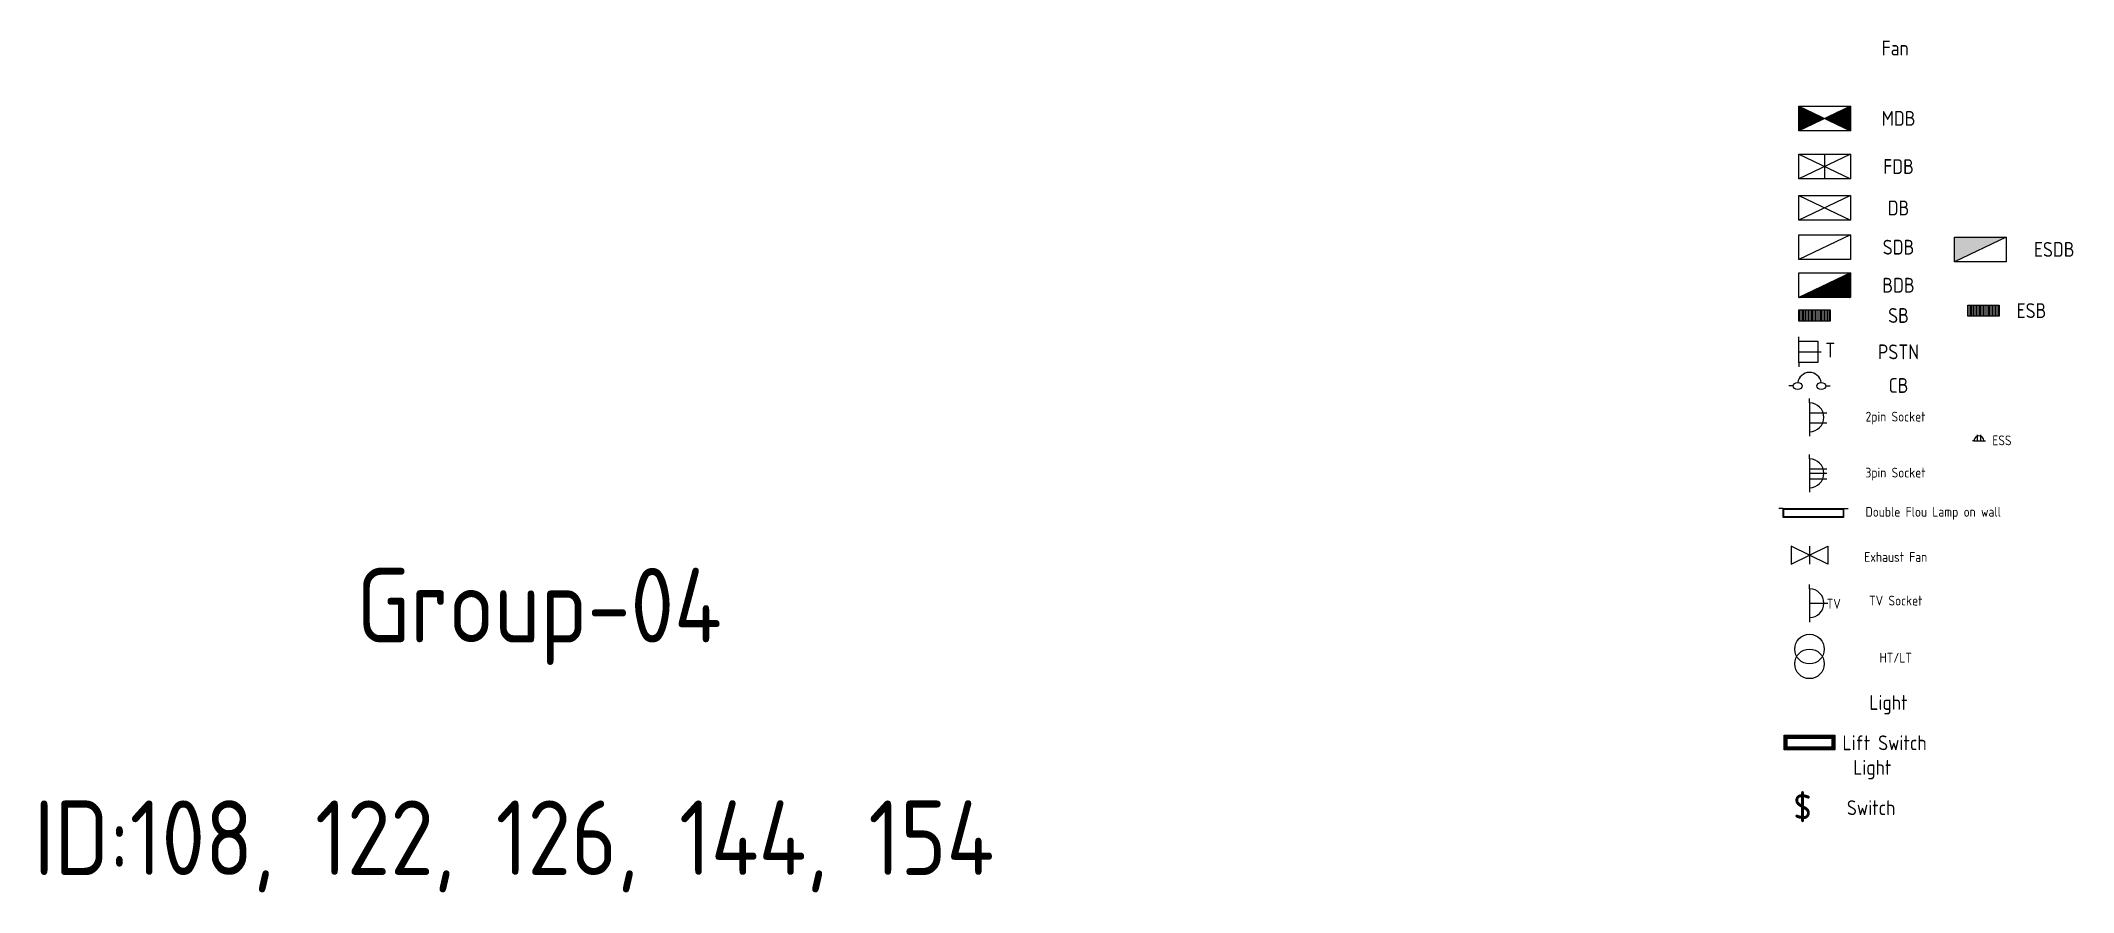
# Model space of a CAD drawing. Header units: inches. Extents: x 33646 to 69385, y 30083 to 61001.
# Drawn here: x 38063 to 38970, y 30083 to 30464 of the extents above; entities that cross this region are included whole.
import ezdxf
from ezdxf.enums import TextEntityAlignment as Align

# ---------------------------------------------------------------- set-up
doc = ezdxf.new("R2010")
doc.units = ezdxf.units.IN
doc.header["$MEASUREMENT"] = 0
doc.linetypes.add('HIDDEN', pattern=[9.525, 6.35, -3.175])
doc.layers.add('All Text', color=7, linetype='Continuous', plot=False)
doc.styles.add('YQ_DIM', font='SUPEROS.SHX', dxfattribs={"width": 0.8, "bigfont": 'HZDX.SHX'})

msp = doc.modelspace()

# ---------------------------------------------------------------- texts
at = {"style": 'YQ_DIM'}
for s, height, p in [('Fan', 6.61, (38890.52, 30460.52)), ('MDB', 6.61, (38892.02, 30429.1)), ('FDB', 6.61, (38892.02, 30407.6)), ('DB', 6.61, (38892.02, 30389.1)), ('SDB', 6.61, (38892.02, 30371.6)), ('ESDB', 6.61, (38961.52, 30370.6)), ('BDB', 6.61, (38892.02, 30354.6)), ('ESB', 6.61, (38951.36, 30343.27)), ('SB', 6.61, (38892.02, 30341.1)), ('T', 6.61, (38861.52, 30325.6)), ('PSTN', 6.61, (38892.02, 30324.85)), ('CB', 6.61, (38892.02, 30309.85)), ('2pin Socket', 4.3782, (38890.67, 30295.26)), ('ESS', 4.378, (38938.18, 30285.32)), ('3pin Socket', 4.3782, (38890.67, 30270.26)), ('Double Flou Lamp on wall', 4.3782, (38907.52, 30252.76)), ('Exhaust Fan', 4.3782, (38890.76, 30233.26)), ('TV', 4.378, (38863.1, 30212.37)), ('TV Socket', 4.378, (38890.76, 30213.76)), ('HT/LT', 4.378, (38890.76, 30188.26)), ('Light', 6.61, (38887.52, 30167.27)), ('Lift Switch', 6.6102, (38885.79, 30150.28)), ('Light', 6.61, (38880.29, 30138.28)), ('Switch', 6.61, (38879.79, 30121.28))]:
    msp.add_text(s, height=height, dxfattribs=at).set_placement(p, align=Align.MIDDLE)
at = {"linetype": 'HIDDEN', "style": 'YQ_DIM'}
msp.add_text('$', height=13.95, dxfattribs=at).set_placement((38849.19, 30121.76), align=Align.MIDDLE)
at = {"layer": 'All Text', "linetype": 'HIDDEN', "style": 'YQ_DIM'}
for s, p in [('Group-04', (38285.15, 30206.74)), ('ID:108, 122, 126, 144, 154', (38273.93, 30104.04))]:
    msp.add_text(s, height=33.284, dxfattribs=at).set_placement(p, align=Align.MIDDLE)

# ---------------------------------------------------------------- hatches: boundary and pattern name
h = msp.add_hatch()
h.set_pattern_fill('ANSI34', color=256)
h.set_pattern_definition([(45, (2773.0163, 433.09735), (-0.530330086, 0.530330086), []), (45, (2773.19304, 433.09735), (-0.530330086, 0.530330086), []), (45, (2773.3698, 433.09735), (-0.530330086, 0.530330086), []), (45, (2773.5466, 433.09735), (-0.530330086, 0.530330086), [])])
h.paths.add_polyline_path([(38847.52, 30434.6), (38847.52, 30423.6), (38859.02, 30429.1)])
h.paths.add_polyline_path([(38859.02, 30429.1), (38870.52, 30423.6), (38870.52, 30434.6)])
h.paths.add_polyline_path([(38870.52, 30360.1), (38847.52, 30349.1), (38870.52, 30349.1)])
at = {"linetype": 'HIDDEN'}
h = msp.add_hatch(color=4, dxfattribs=at)
h.set_gradient(color1=(255, 255, 255), one_color=1, tint=1)
h.paths.add_polyline_path([(38917.02, 30376.1), (38917.02, 30365.1), (38940.02, 30376.1)])
h = msp.add_hatch()
h.set_pattern_fill('MUDST', color=256)
h.set_pattern_definition([(0, (2848.51627, 435.26684), (0.5, 0.25), [0.25, -0.25, 0, -0.25, 0, -0.25])])
h.paths.add_polyline_path([(38937.02, 30340.77), (38937.02, 30345.77), (38923.02, 30345.77), (38923.02, 30340.77)])
h = msp.add_hatch()
h.set_pattern_fill('MUDST', color=256)
h.set_pattern_definition([(0, (2773.01627, 433.09735), (0.5, 0.25), [0.25, -0.25, 0, -0.25, 0, -0.25])])
h.paths.add_polyline_path([(38861.52, 30338.6), (38861.52, 30343.6), (38847.52, 30343.6), (38847.52, 30338.6)])

# ---------------------------------------------------------------- linework, layer by layer
for p, q in [((38847.52, 30434.6), (38870.52, 30423.6)), ((38870.52, 30434.6), (38847.52, 30423.6)), ((38847.52, 30413.1), (38870.52, 30402.1)), ((38870.52, 30413.1), (38847.52, 30402.1)), ((38859.02, 30413.1), (38859.02, 30402.1)), ((38847.52, 30394.6), (38870.52, 30383.6)), ((38870.52, 30394.6), (38847.52, 30383.6)), ((38870.52, 30377.1), (38847.52, 30366.1)), ((38940.02, 30376.1), (38917.02, 30365.1)), ((38870.52, 30360.1), (38847.52, 30349.1)), ((38847.52, 30329.6), (38847.52, 30331.6)), ((38847.52, 30324.85), (38857.52, 30324.85)), ((38847.52, 30320.1), (38847.52, 30318.1)), ((38845.02, 30309.6), (38843.02, 30309.6)), ((38859.52, 30309.6), (38861.52, 30309.6)), ((38852.27, 30302.01), (38852.27, 30304.01)), ((38852.27, 30302.01), (38852.27, 30289.19)), ((38852.27, 30297.6), (38860.02, 30297.6)), ((38852.27, 30293.6), (38852.27, 30293.1)), ((38852.27, 30293.1), (38860.02, 30293.1)), ((38852.27, 30289.19), (38852.27, 30287.19)), ((38925.71, 30285.1), (38925.02, 30285.1)), ((38925.71, 30285.1), (38930.15, 30285.1)), ((38927.24, 30285.1), (38927.24, 30287.78)), ((38928.63, 30285.1), (38928.8, 30285.1)), ((38928.8, 30285.1), (38928.8, 30287.78)), ((38930.15, 30285.1), (38930.85, 30285.1)), ((38852.27, 30277.01), (38852.27, 30279.01)), ((38852.27, 30277.01), (38852.27, 30264.19)), ((38852.27, 30272.6), (38860.02, 30272.6)), ((38852.27, 30270.6), (38860.02, 30270.6)), ((38852.27, 30268.6), (38852.27, 30268.1)), ((38852.27, 30268.1), (38860.02, 30268.1)), ((38852.27, 30264.19), (38852.27, 30262.19)), ((38840.52, 30254.85), (38838.52, 30254.85)), ((38867.52, 30254.85), (38869.52, 30254.85)), ((38852.27, 30238.1), (38852.27, 30230.1)), ((38852.27, 30219.01), (38852.27, 30221.01)), ((38852.27, 30219.01), (38852.27, 30206.19)), ((38852.27, 30212.6), (38860.52, 30212.6)), ((38852.27, 30210.6), (38852.27, 30210.1)), ((38852.27, 30206.19), (38852.27, 30204.19))]:
    msp.add_line(p, q)
for points in [[(38847.52, 30434.6), (38870.52, 30434.6), (38870.52, 30423.6), (38847.52, 30423.6)], [(38847.52, 30413.1), (38870.52, 30413.1), (38870.52, 30402.1), (38847.52, 30402.1)], [(38847.52, 30394.6), (38870.52, 30394.6), (38870.52, 30383.6), (38847.52, 30383.6)], [(38847.52, 30377.1), (38870.52, 30377.1), (38870.52, 30366.1), (38847.52, 30366.1)], [(38917.02, 30376.1), (38940.02, 30376.1), (38940.02, 30365.1), (38917.02, 30365.1)], [(38847.52, 30360.1), (38870.52, 30360.1), (38870.52, 30349.1), (38847.52, 30349.1)], [(38923.02, 30345.77), (38937.02, 30345.77), (38937.02, 30340.77), (38923.02, 30340.77)], [(38847.52, 30343.6), (38861.52, 30343.6), (38861.52, 30338.6), (38847.52, 30338.6)], [(38847.52, 30329.6), (38856.02, 30329.6), (38856.02, 30320.1), (38847.52, 30320.1)], [(38840.52, 30254.85), (38867.52, 30254.85), (38867.52, 30250.85), (38840.52, 30250.85)], [(38840.77, 30254.6), (38867.27, 30254.6), (38867.27, 30251.1), (38840.77, 30251.1)], [(38844.02, 30238.1), (38844.02, 30230.1), (38852.27, 30234.1)], [(38860.52, 30238.1), (38860.52, 30230.1), (38852.27, 30234.1)], [(38841.02, 30153.6), (38863.52, 30153.6), (38863.52, 30147.1), (38841.02, 30147.1)], [(38841.27, 30153.35), (38863.27, 30153.35), (38863.27, 30147.35), (38841.27, 30147.35)], [(38841.52, 30153.1), (38863.02, 30153.1), (38863.02, 30147.6), (38841.52, 30147.6)], [(38841.77, 30152.85), (38862.77, 30152.85), (38862.77, 30147.85), (38841.77, 30147.85)], [(38842.02, 30152.6), (38862.52, 30152.6), (38862.52, 30148.1), (38842.02, 30148.1)], [(38842.27, 30152.35), (38862.27, 30152.35), (38862.27, 30148.35), (38842.27, 30148.35)]]:
    msp.add_lwpolyline(points, close=True)
for centre in [(38852.27, 30192.1), (38852.27, 30185.5)]:
    msp.add_circle(centre, 6.6)
for centre, radius, start, end in [((38852.27, 30310.35), 5.3, 8.1301, 171.8699), ((38852.27, 30295.6), 6.41, 270, 90), ((38927.93, 30285.1), 2.22, 0, 180), ((38852.27, 30270.6), 6.41, 270, 90), ((38852.27, 30212.6), 6.41, 270, 90)]:
    msp.add_arc(centre, radius, start, end)
for centre in [(38847.02, 30309.6), (38857.52, 30309.6)]:
    msp.add_ellipse(centre, major_axis=(2, 0), ratio=0.75)

msp.set_redraw_order([(e.dxf.handle, doc.entitydb.next_handle()) for e in msp.query("TEXT MTEXT ATTDEF DIMENSION ARC_DIMENSION")])  # texts and dimensions are drawn at this point

doc.saveas('drawing.dxf')
